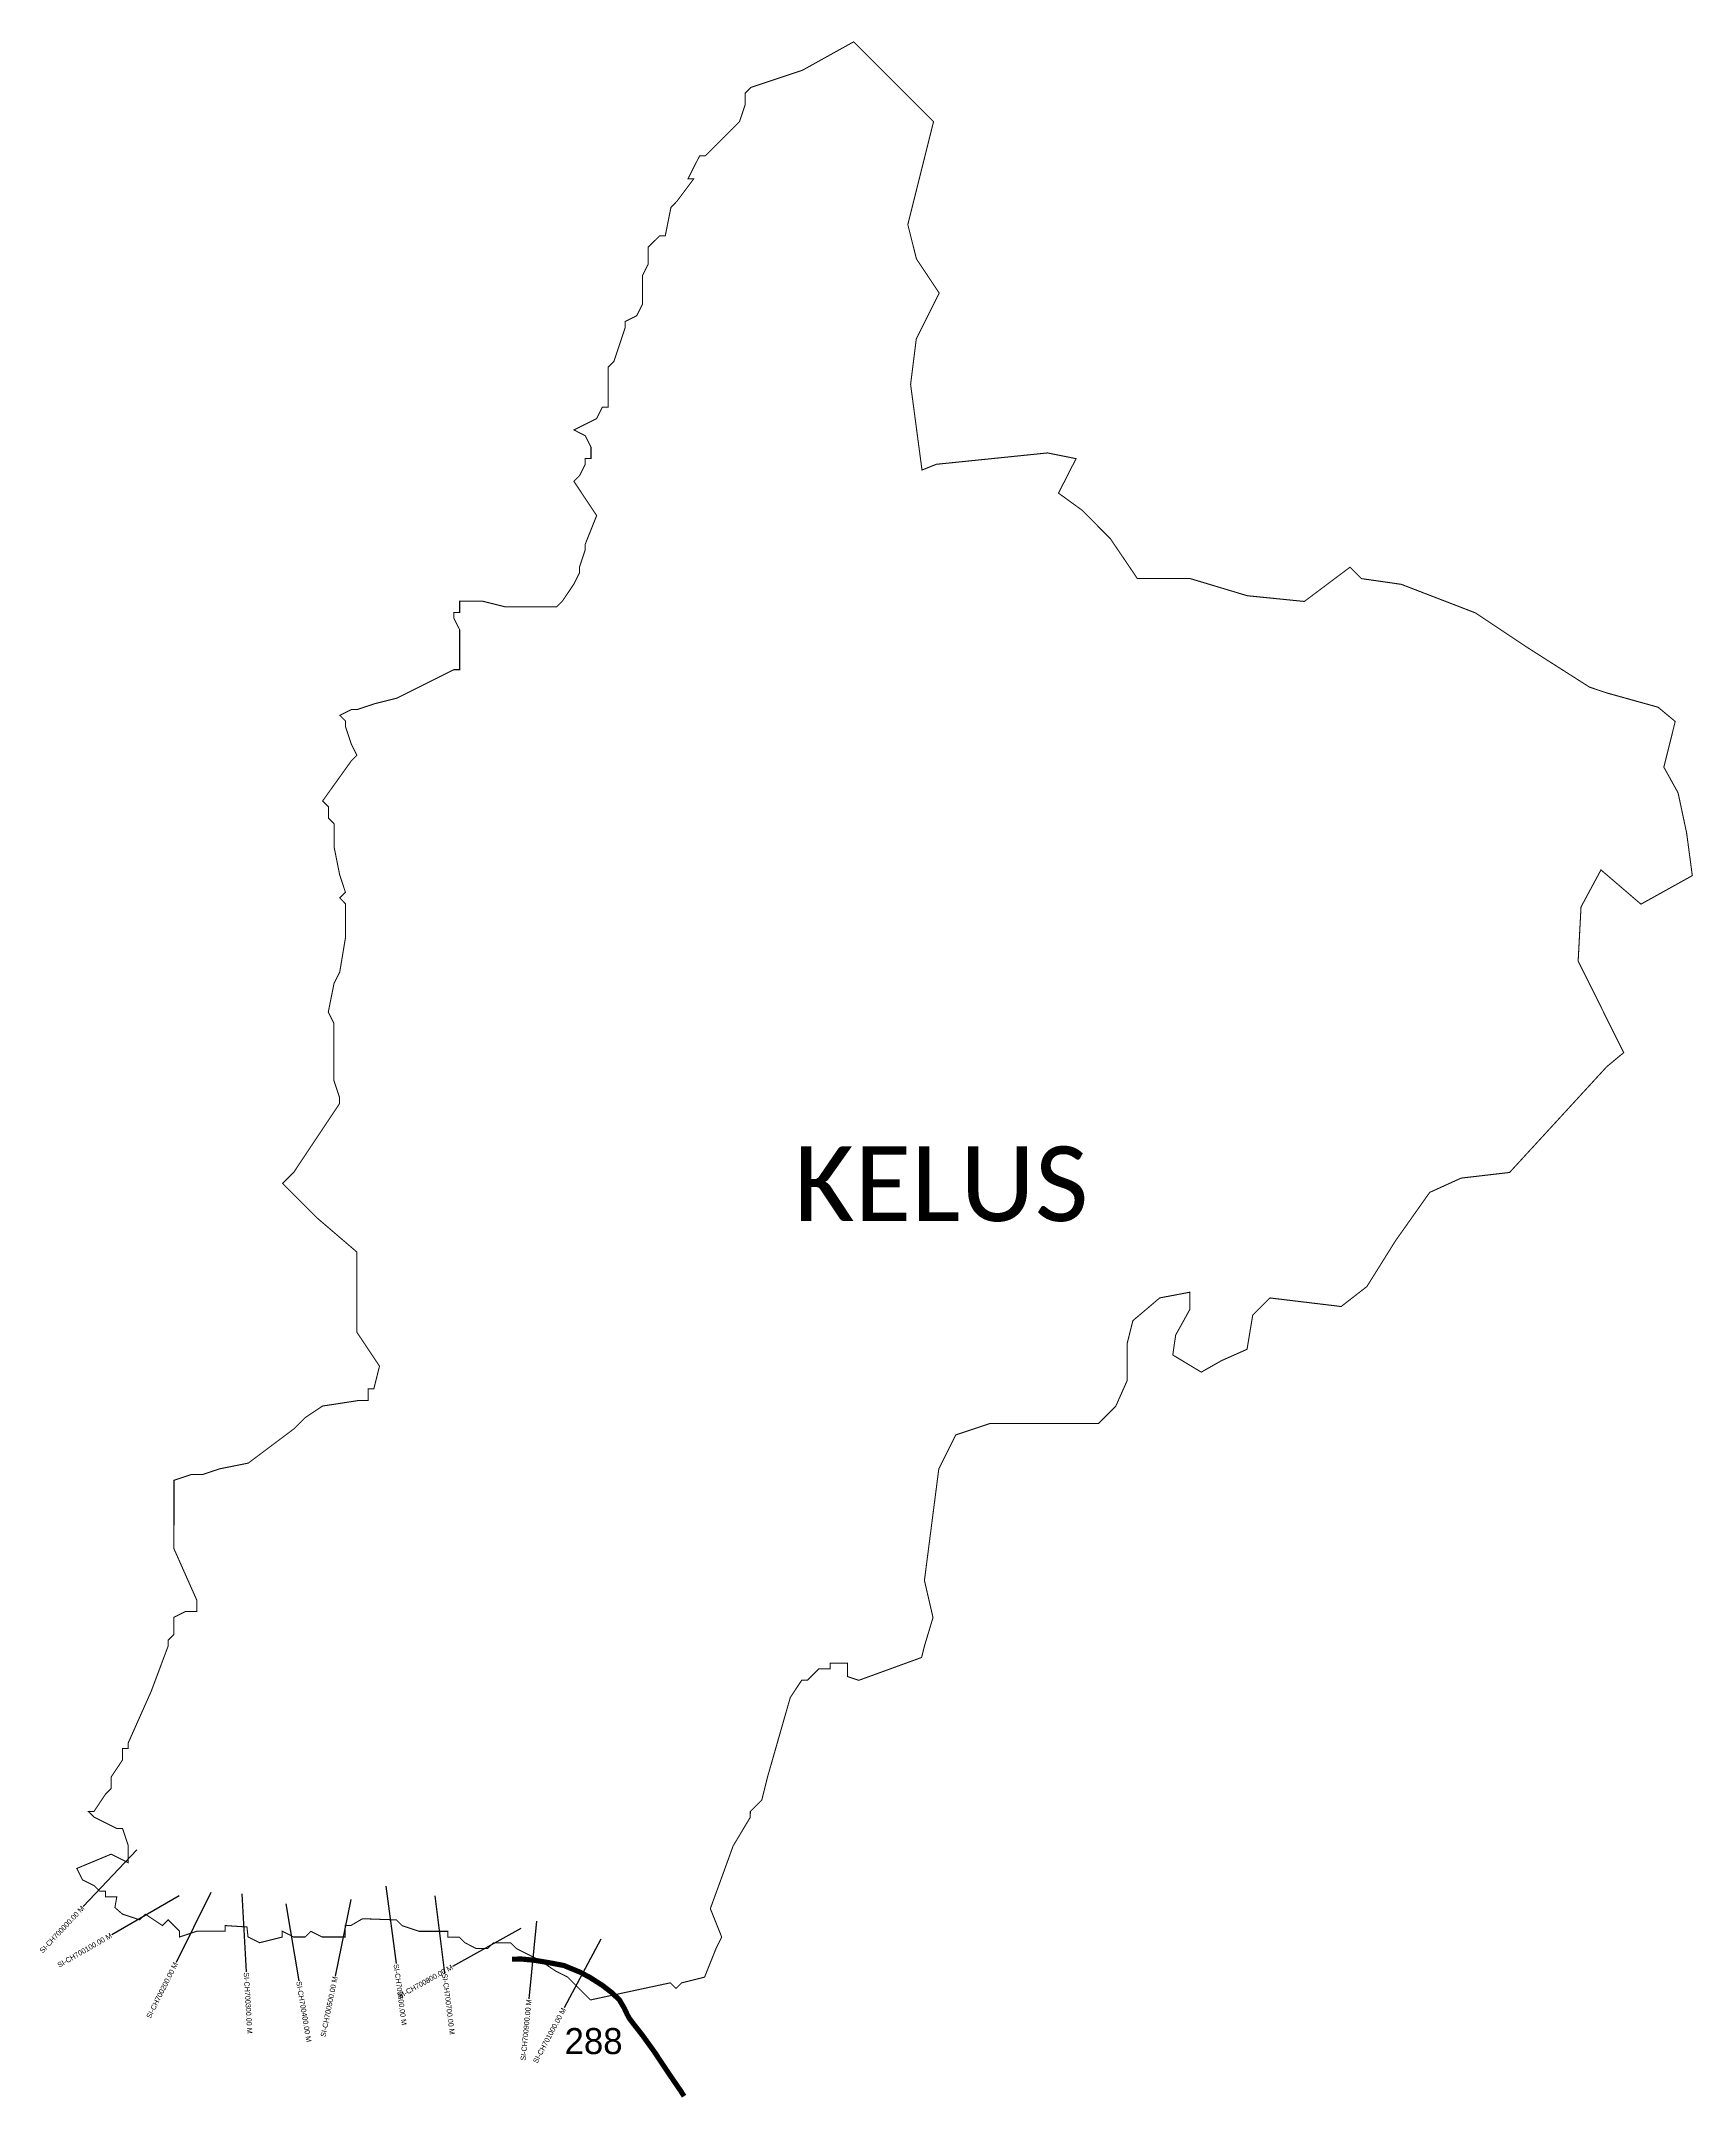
# Model space of a CAD drawing. Header units: metres. Extents: x 347730 to 350907, y 1759235 to 1763191.
import ezdxf
from ezdxf.enums import TextEntityAlignment as Align

# ---------------------------------------------------------------- set-up
doc = ezdxf.new("R2010")
doc.units = ezdxf.units.M
for name, color, linetype in [('ARTIFICIALLY PROTECTED', 4, 'Continuous'), ('CS', 134, 'Continuous'), ('CSMark', 6, 'Continuous'), ('VILLAGE NAME', 250, 'Continuous')]:
    doc.layers.add(name, color=color, linetype=linetype)

msp = doc.modelspace()

# ---------------------------------------------------------------- linework, layer by layer
at = {"color": 6, "const_width": 2}
msp.add_lwpolyline([(347820.4, 1759787.3), (347831.4, 1759787.3), (347853.4, 1759820.3), (347864.3, 1759831.3), (347864.3, 1759853.2), (347886.3, 1759886.2), (347886.3, 1759908.1), (347897.3, 1759908.1), (347897.3, 1759919.1), (347941.3, 1760017.9), (347974.2, 1760105.7), (347974.2, 1760116.7), (347985.2, 1760127.6), (347985.2, 1760160.6), (348007.2, 1760171.5), (348029.1, 1760171.5), (348029.1, 1760193.5), (347985.2, 1760292.3), (347985.3, 1760424), (348018.2, 1760435), (348040.2, 1760435), (348073.1, 1760446), (348128, 1760456.9), (348215.9, 1760522.8), (348237.9, 1760544.7), (348270.8, 1760566.7), (348342.1, 1760577.6), (348358.6, 1760577.6), (348358.6, 1760599.6), (348369.6, 1760599.6), (348380.6, 1760643.4), (348336.7, 1760709.3), (348336.8, 1760863), (348259.9, 1760928.9), (348194.1, 1760994.8), (348216.1, 1761016.8), (348303.9, 1761148.5), (348303.9, 1761159.4), (348293, 1761192.4), (348293, 1761302.2), (348282, 1761324.1), (348293, 1761379), (348304, 1761401), (348315, 1761466.8), (348315, 1761532.7), (348304.1, 1761543.7), (348315, 1761554.7), (348304.1, 1761587.6), (348293.1, 1761642.5), (348293.1, 1761686.4), (348282.2, 1761697.4), (348282.2, 1761719.3), (348271.2, 1761730.3), (348326.1, 1761807.1), (348337.1, 1761818.1), (348326.1, 1761840.1), (348315.2, 1761873), (348315.2, 1761884), (348304.2, 1761895), (348326.1, 1761905.9), (348337.1, 1761905.9), (348370.1, 1761916.9), (348414, 1761927.9), (348523.8, 1761982.7), (348534.8, 1761982.7), (348534.8, 1762059.6), (348523.8, 1762081.5), (348523.8, 1762092.5), (348534.8, 1762092.5), (348534.8, 1762114.4), (348578.7, 1762114.4), (348622.6, 1762103.5), (348721.4, 1762103.4), (348732.4, 1762114.4), (348754.4, 1762147.3), (348765.4, 1762169.3), (348765.4, 1762180.3), (348776.4, 1762213.2), (348776.4, 1762224.1), (348798.3, 1762279), (348754.5, 1762344.9), (348765.4, 1762355.9), (348776.4, 1762377.8), (348776.4, 1762388.8), (348787.4, 1762388.8), (348787.4, 1762410.8), (348776.4, 1762432.7), (348754.5, 1762443.7), (348798.4, 1762465.7), (348809.4, 1762487.6), (348820.4, 1762487.6), (348820.4, 1762564.5), (348831.4, 1762575.4), (348853.4, 1762641.3), (348853.4, 1762652.3), (348875.3, 1762663.3), (348886.3, 1762685.2), (348886.3, 1762740.1), (348897.3, 1762762), (348897.3, 1762795), (348919.3, 1762816.9), (348930.3, 1762816.9), (348941.3, 1762871.8), (348952.2, 1762882.8), (348985.2, 1762926.7), (348974.2, 1762926.7), (348996.2, 1762970.6), (349007.2, 1762970.6), (349073.1, 1763036.4), (349084.1, 1763069.3), (349084.1, 1763091.3), (349095, 1763102.3), (349193.9, 1763135.2), (349292.7, 1763190.1), (349446.3, 1763036.3), (349396.8, 1762838.7), (349413.3, 1762772.8), (349457.2, 1762706.9), (349413.2, 1762619.1), (349402.2, 1762531.3), (349424.1, 1762366.6), (349451.6, 1762377.6), (349665.7, 1762399.5), (349720.5, 1762388.5), (349686.7, 1762322.2), (349731.5, 1762289.7), (349786.3, 1762234.8), (349838.4, 1762157.9), (349940, 1762157.9), (350049.8, 1762124.9), (350159.6, 1762113.9), (350247.4, 1762179.7), (350269.4, 1762157.8), (350346.2, 1762146.8), (350488.9, 1762091.8), (350587.7, 1762025.9), (350708.4, 1761949), (350741.3, 1761938), (350840.1, 1761910.5), (350873, 1761883.1), (350851.1, 1761795.3), (350878.5, 1761745.9), (350894.9, 1761669), (350905.9, 1761586.7), (350807.1, 1761531.8), (350730.2, 1761597.7), (350691.8, 1761526.4), (350686.3, 1761422.1), (350774, 1761246.4), (350741.1, 1761219), (350554.4, 1761015.9), (350461.1, 1761005), (350400.7, 1760977.5), (350334.8, 1760884.3), (350279.9, 1760796.5), (350230.4, 1760758.1), (350093.2, 1760774.6), (350060.3, 1760741.6), (350049.3, 1760675.8), (349999.8, 1760653.8), (349961.4, 1760631.9), (349906.5, 1760664.9), (349912.1, 1760703.3), (349939.5, 1760752.7), (349939.5, 1760785.6), (349881.5, 1760774.7), (349829.7, 1760730.8), (349818.7, 1760686.9), (349818.7, 1760615.5), (349796.7, 1760566.1), (349763.8, 1760533.2), (349555.2, 1760533.2), (349489.3, 1760511.3), (349456.4, 1760445.5), (349428.8, 1760231.4), (349445.3, 1760160), (349428.8, 1760105.2), (349423.3, 1760083.2), (349302.5, 1760039.3), (349280.6, 1760046.7), (349280.6, 1760072.3), (349247.6, 1760072.3), (349247.6, 1760061.3), (349225.7, 1760061.3), (349203.7, 1760039.4), (349192.7, 1760039.4), (349170.8, 1760006.4), (349126.8, 1759852.8), (349115.8, 1759808.8), (349093.9, 1759786.9), (349093.8, 1759775.9), (349060.9, 1759721), (349017, 1759600.3), (349038.9, 1759545.4), (349027.9, 1759523.5), (349005.9, 1759468.6), (348962, 1759457.6), (348951, 1759446.6), (348940, 1759457.6), (348786.3, 1759424.7), (348742.4, 1759468.7), (348720.5, 1759479.6), (348687.6, 1759501.6), (348643.7, 1759523.6), (348632.7, 1759534.6), (348599.8, 1759534.6), (348588.8, 1759523.6), (348566.8, 1759523.6), (348544.9, 1759534.6), (348533.9, 1759545.6), (348511.9, 1759545.6), (348511.9, 1759556.6), (348457, 1759556.6), (348424.1, 1759567.6), (348413.1, 1759578.6), (348347.9, 1759580.9), (348325.3, 1759567.6), (348314.3, 1759567.6), (348314.3, 1759545.7), (348270.4, 1759545.7), (348248.5, 1759556.7), (348237.5, 1759545.7), (348215.5, 1759545.7), (348193.6, 1759556.7), (348193.6, 1759545.7), (348149.7, 1759534.7), (348127.7, 1759545.7), (348125.6, 1759565), (348083.8, 1759567.7), (348083.8, 1759556.7), (348028.9, 1759556.8), (347995.9, 1759545.8), (347995.9, 1759556.8), (347974, 1759578.7), (347963, 1759567.7), (347930.1, 1759589.7), (347919.1, 1759578.8), (347886.2, 1759589.7), (347871.6, 1759602.4), (347875.2, 1759622.7), (347853.3, 1759622.7), (347853.3, 1759633.6), (347842.3, 1759633.7), (347831.3, 1759644.7), (347809.4, 1759655.6), (347798.4, 1759677.6), (347864.3, 1759705), (347897.2, 1759688.5), (347897.2, 1759721.5), (347886.3, 1759754.4), (347875.3, 1759754.4), (347831.4, 1759776.4), (347820.4, 1759787.3)], dxfattribs=at)
at = {"layer": 'ARTIFICIALLY PROTECTED', "const_width": 10, "flags": 128}
msp.add_lwpolyline([(348635.5, 1759503), (348653.6, 1759503.4), (348677.6, 1759501.1), (348706.3, 1759496.4), (348735.3, 1759490.9), (348767, 1759477.8), (348786, 1759467.6), (348809.3, 1759452.7), (348827.3, 1759438.9), (348842, 1759424.8), (348851.3, 1759409.1), (348856.8, 1759397.3), (348860.6, 1759390), (348870.2, 1759377.3), (348874.9, 1759371.4), (348887.5, 1759355.2), (348910.9, 1759322.6), (348934.6, 1759286.8), (348960.6, 1759248.8), (348966.5, 1759239.5)], dxfattribs=at)
at = {"layer": 'CS'}
for p, q in [((347913.6, 1759713.3), (347810.8, 1759604.1)), ((347995.5, 1759624.9), (347865.5, 1759550.2)), ((348056.3, 1759631.1), (347989.3, 1759497)), ((348115.5, 1759628.5), (348124.2, 1759478.8)), ((348392.8, 1759643.3), (348412.5, 1759494.6)), ((348487.2, 1759625.2), (348505.8, 1759476.3)), ((348200.1, 1759609.3), (348225.2, 1759461.4)), ((348325.3, 1759617.6), (348295.5, 1759470.5)), ((348652.3, 1759562.2), (348521.3, 1759489.1)), ((348682.6, 1759575.9), (348668.1, 1759426.6)), ((348806.6, 1759541.6), (348735.9, 1759409.4))]:
    msp.add_line(p, q, dxfattribs=at)

# ---------------------------------------------------------------- texts
at = {"insert": (348736.6, 1759370.6), "char_height": 50, "attachment_point": 1}
msp.add_mtext_dynamic_manual_height_columns('288', width=84.374, gutter_width=1, heights=[74.2], dxfattribs=at)
at = {"layer": 'CSMark'}
for s, rotation, p in [('SI-CH700000.00 M', 46.7482, (347810.2, 1759603.4)), ('SI-CH700100.00 M', 29.9103, (347864.6, 1759549.7)), ('SI-CH700200.00 M', 63.4453, (347988.8, 1759496.1)), ('SI-CH700500.00 M', 78.5549, (348295.3, 1759469.6)), ('SI-CH700800.00 M', 29.1459, (348520.4, 1759488.7)), ('SI-CH700900.00 M', 84.4452, (348668, 1759425.7)), ('SI-CH701000.00 M', 61.8666, (348735.4, 1759408.5))]:
    msp.add_text(s, height=10, rotation=rotation, dxfattribs=at).set_placement(p, align=Align.MIDDLE_RIGHT)
for s, rotation, p in [('SI-CH700300.00 M', 273.3374, (348124.3, 1759477.8)), ('SI-CH700600.00 M', 277.5584, (348412.6, 1759493.6)), ('SI-CH700700.00 M', 277.1215, (348505.9, 1759475.3)), ('SI-CH700400.00 M', 279.6018, (348225.3, 1759460.4))]:
    msp.add_text(s, height=10, rotation=rotation, dxfattribs=at).set_placement(p, align=Align.MIDDLE_LEFT)
at = {"layer": 'VILLAGE NAME', "insert": (349177.7, 1761066.1), "char_height": 143.7, "attachment_point": 1, "rotation": 359.9793}
msp.add_mtext_dynamic_manual_height_columns('{\\fCalibri|b0|i0|c0|p34;KELUS}', width=1418, gutter_width=718.5, heights=[0], dxfattribs=at)

doc.saveas('drawing.dxf')
